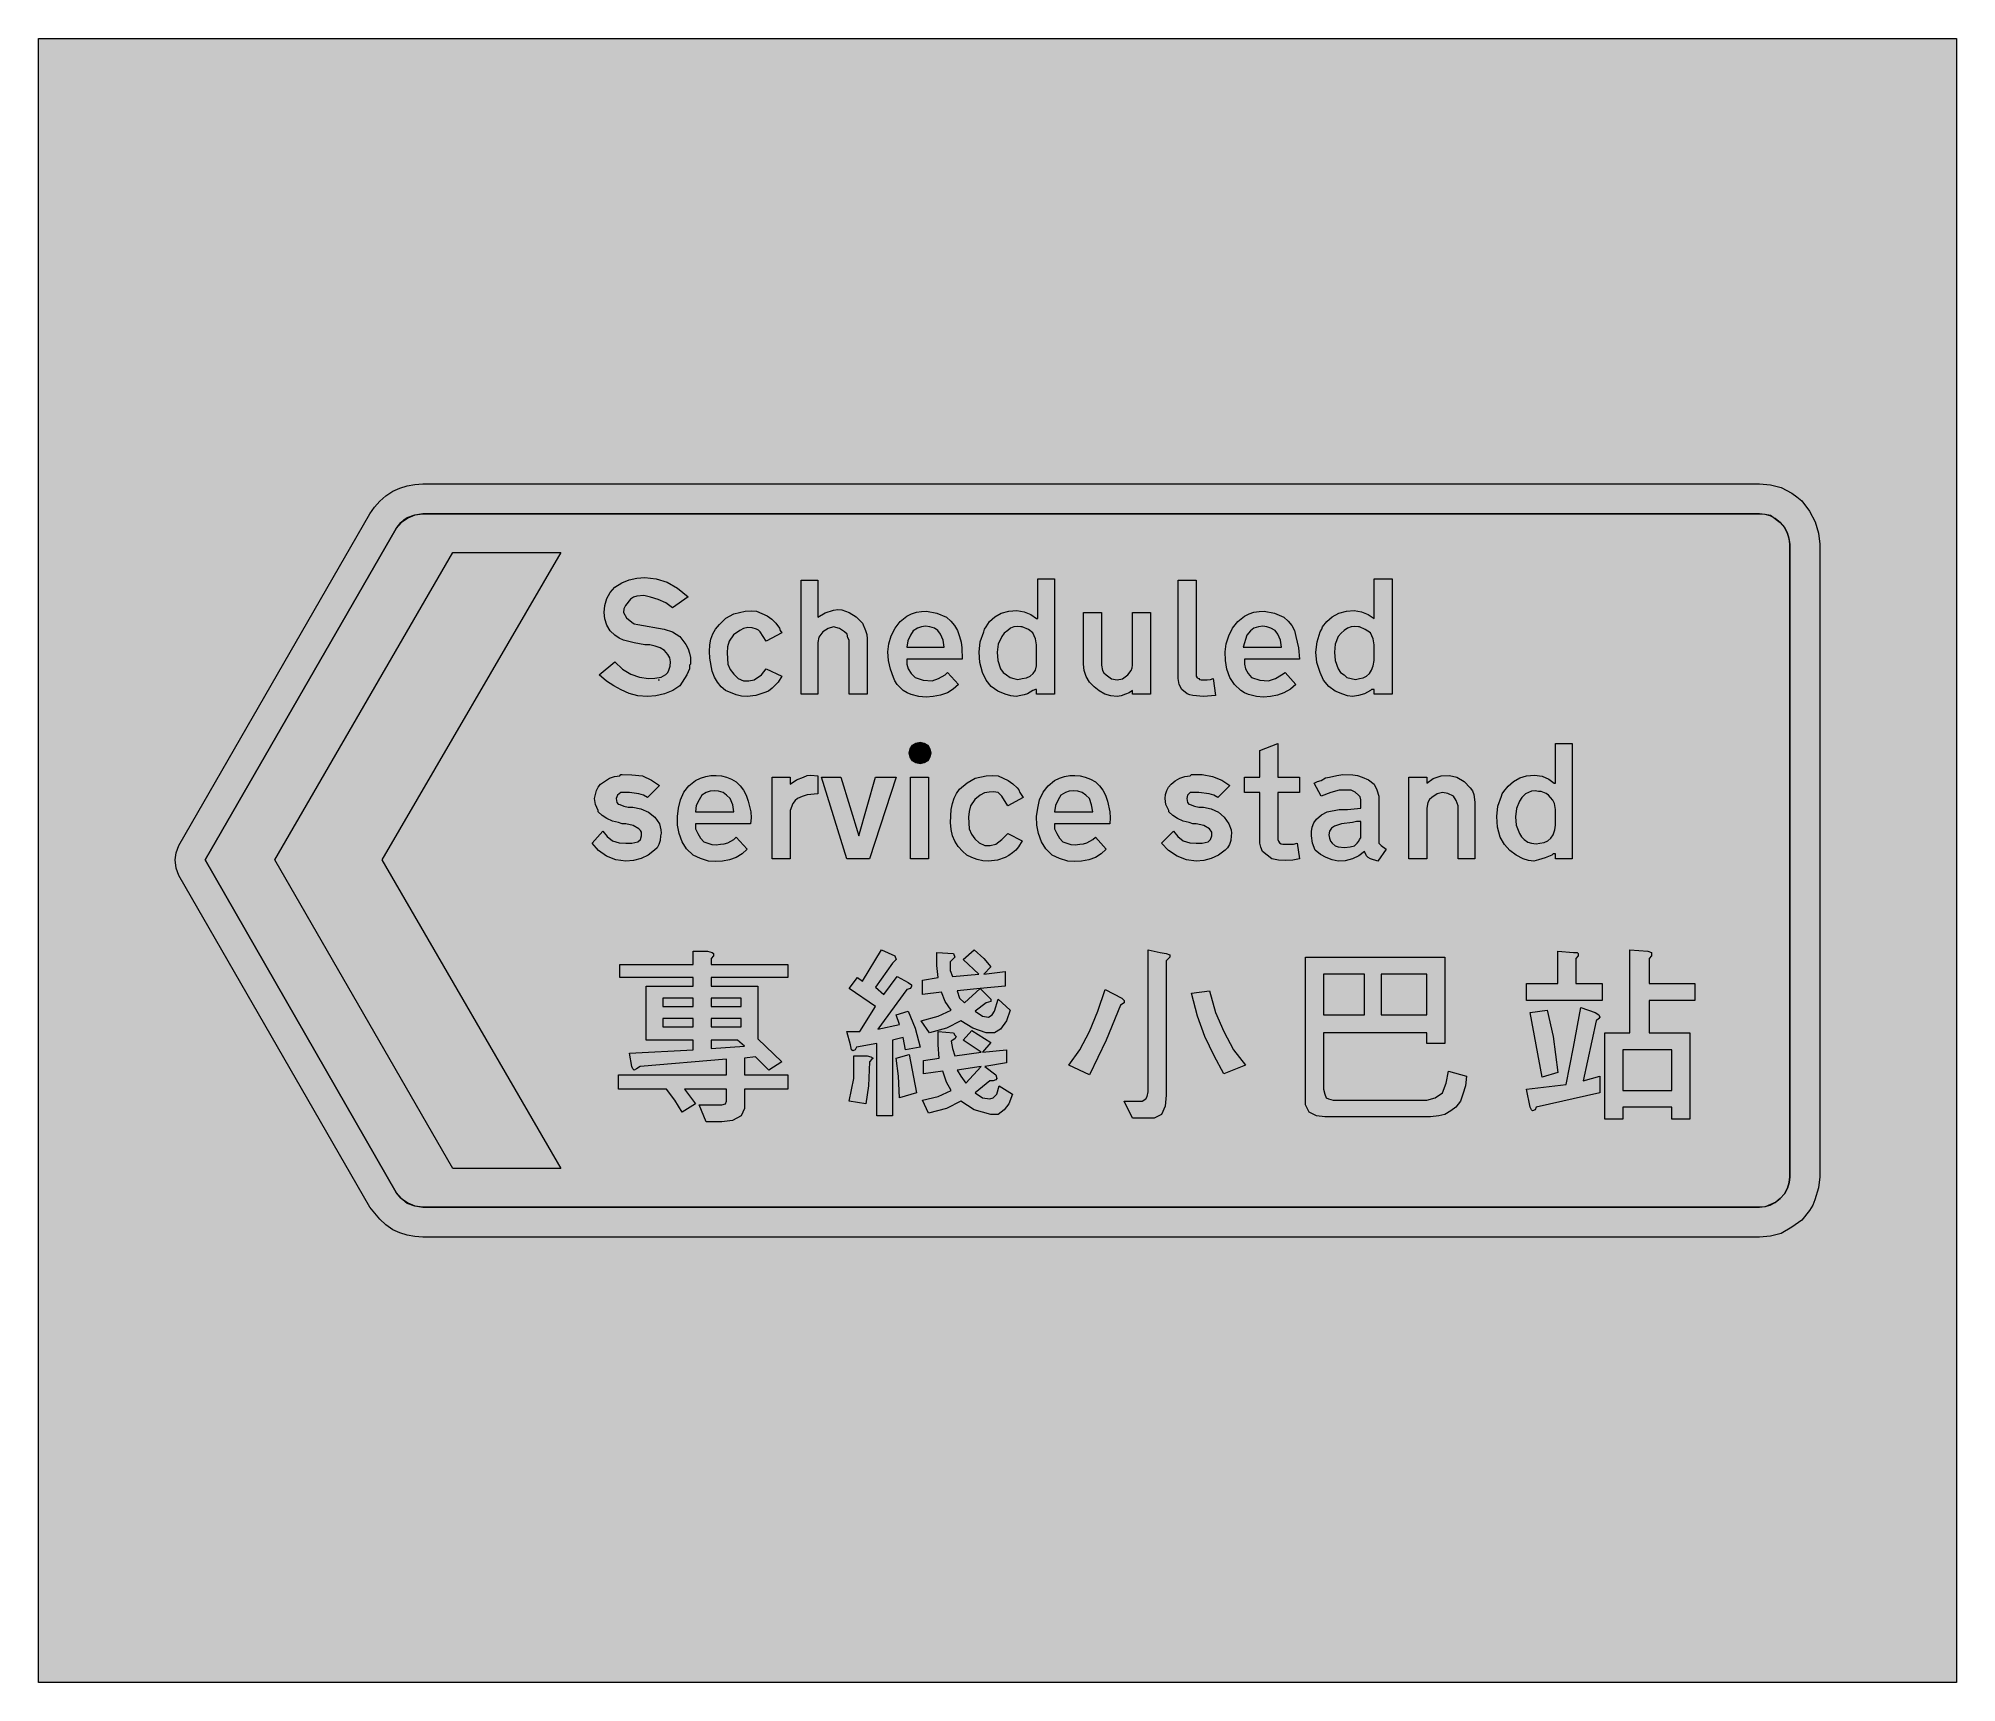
# Model space of a CAD drawing. Header units: metres. Extents: x 141 to 429, y 13 to 259.
import ezdxf

# ---------------------------------------------------------------- set-up
doc = ezdxf.new("R2010")
doc.units = ezdxf.units.M
for name, color, linetype, true_color in [('FILL_BLUE_0000FF', 7, 'Continuous', 0x0000ff), ('FILL_WHITE_FFFFFF', 7, 'Continuous', 0xffffff), ('FILL_YELLOW_FFFF00', 7, 'Continuous', 0xffff00), ('STROKE_WHITE_FFFFFF', 7, 'Continuous', 0xffffff)]:
    doc.layers.add(name, color=color, linetype=linetype, true_color=true_color)

msp = doc.modelspace()

# ---------------------------------------------------------------- hatches: boundary and pattern name
at = {"layer": 'FILL_BLUE_0000FF', "true_color": 0x0000ff}
h = msp.add_hatch(color=7, dxfattribs=at)
h.dxf.hatch_style = 1
h.paths.add_polyline_path([(399.06, 187.92), (399.87, 187.9), (400.68, 187.74), (402.12, 186.66), (402.79, 185.92), (403.2, 185.04), (403.45, 184.23), (403.56, 183.42), (403.56, 88.56), (403.49, 87.72), (403.24, 86.87), (402.8, 86.05), (402.12, 85.32), (401.47, 84.8), (400.68, 84.42), (399.87, 84.11), (399.06, 84.06), (198.72, 84.06), (197.55, 84.2), (196.38, 84.6), (195.43, 85.41), (194.76, 86.22), (166.14, 136.08), (194.76, 185.76), (195.43, 186.64), (195.87, 187.05), (196.38, 187.38), (197.55, 187.79), (198.72, 187.92), (399.06, 187.92)])
at = {"layer": 'FILL_WHITE_FFFFFF', "true_color": 0xffffff}
h = msp.add_hatch(color=7, dxfattribs=at)
h.dxf.hatch_style = 1
h.paths.add_polyline_path([(402.3, 191.88), (403.9, 191.03), (404.65, 190.51), (405.36, 189.9), (406.54, 188.36), (407.39, 186.73), (407.89, 185.07), (408.06, 183.42), (408.06, 88.56), (407.9, 86.92), (407.34, 85.14), (407.01, 84.33), (406.55, 83.54), (405.36, 82.08), (403.9, 81.02), (402.3, 80.1), (400.68, 79.7), (399.06, 79.56), (198.72, 79.56), (197.54, 79.63), (196.4, 79.83), (195.3, 80.17), (194.22, 80.64), (193.2, 81.38), (192.31, 82.22), (190.8, 84.06), (162.18, 133.74), (161.77, 134.84), (161.64, 136.08), (161.77, 137.16), (162.18, 138.24), (190.8, 187.92), (191.51, 188.94), (192.31, 189.83), (193.2, 190.63), (194.22, 191.34), (195.3, 191.81), (196.4, 192.15), (197.54, 192.35), (198.72, 192.42), (399.06, 192.42), (400.68, 192.29), (402.3, 191.88)])
h.paths.add_polyline_path([(196.47, 187.31), (195.53, 186.63), (194.76, 185.76), (166.14, 136.08), (194.76, 86.22), (195.53, 85.35), (196.47, 84.67), (197.54, 84.22), (198.72, 84.06), (399.06, 84.06), (399.87, 84.13), (400.66, 84.35), (401.41, 84.74), (402.12, 85.32), (402.8, 86.05), (403.24, 86.87), (403.49, 87.72), (403.56, 88.56), (403.56, 183.42), (403.49, 184.26), (403.24, 185.11), (402.8, 185.93), (402.12, 186.66), (401.41, 187.24), (400.66, 187.63), (399.87, 187.85), (399.06, 187.92), (198.72, 187.92), (197.54, 187.76), (196.47, 187.31)], flags=16)
h = msp.add_hatch(color=7, dxfattribs=at)
h.dxf.hatch_style = 1
h.paths.add_polyline_path([(219.42, 89.82), (203.22, 89.82), (176.58, 136.08), (203.22, 182.16), (219.42, 182.16), (192.6, 136.08), (219.42, 89.82)])
h = msp.add_hatch(color=7, dxfattribs=at)
h.dxf.hatch_style = 1
h.paths.add_polyline_path([(235.13, 174.59), (234, 175.12), (232.87, 175.47), (231.84, 175.68), (230.78, 175.61), (230.3, 175.45), (229.86, 175.14), (229.12, 174.22), (228.87, 173.7), (228.78, 173.16), (229.27, 172.37), (230.04, 171.72), (230.42, 171.47), (230.94, 171.36), (234.9, 170.64), (236.16, 170.28), (237.24, 169.56), (238.16, 168.37), (238.48, 167.71), (238.68, 167.04), (238.84, 166.41), (238.86, 165.78), (238.86, 165.42), (238.68, 165.24), (238.68, 164.7), (238.32, 163.8), (237.24, 162.18), (236.18, 161.47), (234.94, 160.97), (233.65, 160.66), (232.38, 160.56), (230.96, 160.69), (229.66, 161.03), (228.46, 161.55), (227.34, 162.18), (226.26, 162.86), (225.18, 163.8), (227.52, 165.78), (228.66, 164.65), (229.9, 163.91), (231.22, 163.48), (232.56, 163.26), (233.52, 163.31), (234.43, 163.49), (235.17, 163.87), (235.44, 164.16), (235.62, 164.52), (235.82, 165.11), (235.87, 165.76), (235.75, 166.37), (235.44, 166.86), (234.94, 167.44), (234.29, 167.85), (233.54, 168.13), (232.74, 168.3), (232.02, 168.3), (230.4, 168.59), (228.78, 169.02), (228.15, 169.31), (227.52, 169.74), (226.81, 170.4), (226.3, 171.25), (226, 172.2), (225.9, 173.16), (226, 174.23), (226.3, 175.25), (226.81, 176.17), (227.52, 176.94), (228.53, 177.62), (229.63, 178.07), (230.81, 178.31), (232.02, 178.38), (233.72, 178.21), (235.33, 177.68), (236.91, 176.79), (238.5, 175.5), (236.16, 173.88), (235.13, 174.59)])
h = msp.add_hatch(color=7, dxfattribs=at)
h.dxf.hatch_style = 1
h.paths.add_polyline_path([(262.6, 169.02), (262.44, 169.38), (262.3, 169.9), (261.9, 170.28), (261.16, 170.78), (260.28, 171), (259.47, 170.78), (258.66, 170.28), (258.1, 169.47), (257.94, 168.66), (257.94, 160.92), (255.42, 160.92), (255.42, 178.02), (257.94, 178.02), (257.94, 172.44), (259.04, 173.12), (260.28, 173.52), (260.92, 173.59), (261.52, 173.54), (262.62, 173.16), (263.68, 172.49), (264.6, 171.54), (265.09, 170.44), (265.26, 169.84), (265.32, 169.2), (265.32, 160.92), (262.62, 160.92), (262.62, 168.66), (262.6, 169.02)])
h = msp.add_hatch(color=7, dxfattribs=at)
h.dxf.hatch_style = 1
h.paths.add_polyline_path([(288.36, 160.74), (287.64, 160.56), (286.83, 160.67), (286.02, 160.92), (284.88, 161.35), (283.9, 162.07), (283.13, 163.02), (282.6, 164.16), (282.2, 165.67), (282.08, 167.22), (282.27, 168.77), (282.78, 170.28), (282.89, 170.64), (283.14, 171), (283.67, 171.8), (284.44, 172.51), (285.42, 173.05), (286.56, 173.34), (287.74, 173.45), (288.83, 173.27), (289.83, 172.86), (290.7, 172.26), (290.88, 172.26), (290.88, 172.37), (290.88, 172.44), (290.88, 178.2), (293.4, 178.2), (293.4, 160.92), (290.7, 160.92), (290.7, 161.46), (290.7, 161.57), (290.7, 161.64), (290.52, 161.64), (290.16, 161.46), (289.33, 160.97), (288.87, 160.8), (288.36, 160.74)])
h.paths.add_polyline_path([(289.73, 163.62), (290.19, 164.02), (290.52, 164.52), (290.68, 165.17), (290.7, 165.96), (290.7, 168.3), (290.56, 169.2), (290.16, 170.1), (289.48, 170.62), (288.54, 171), (288.36, 171), (287.82, 171.07), (287.3, 171), (286.82, 170.8), (286.38, 170.46), (285.86, 170.08), (285.48, 169.56), (284.97, 168.42), (284.78, 167.2), (284.9, 165.94), (285.3, 164.7), (285.68, 164.18), (286.2, 163.8), (286.74, 163.4), (287.28, 163.26), (287.91, 163.13), (288.54, 163.26), (289.18, 163.36), (289.73, 163.62)], flags=16)
h = msp.add_hatch(color=7, dxfattribs=at)
h.dxf.hatch_style = 1
h.paths.add_polyline_path([(311.94, 178.02), (314.64, 178.02), (314.64, 163.62), (314.75, 163.37), (315, 163.26), (315.11, 163.1), (315.36, 163.08), (316.26, 163.08), (316.78, 163.1), (317.16, 163.26), (317.52, 160.74), (315.72, 160.56), (314.1, 160.74), (313.69, 160.8), (313.29, 160.99), (312.48, 161.64), (312.07, 162.38), (311.94, 163.26), (311.94, 178.02)])
h = msp.add_hatch(color=7, dxfattribs=at)
h.dxf.hatch_style = 1
h.paths.add_polyline_path([(338.04, 160.56), (337.32, 160.67), (336.6, 160.92), (335.46, 161.35), (334.48, 162.07), (333.71, 163.02), (333.18, 164.16), (332.7, 165.67), (332.57, 167.22), (332.75, 168.77), (333.18, 170.28), (333.43, 170.64), (333.54, 171), (334.18, 171.8), (335, 172.51), (336, 173.05), (337.14, 173.34), (338.32, 173.45), (339.41, 173.27), (340.41, 172.86), (341.28, 172.26), (341.28, 172.37), (341.28, 172.44), (341.28, 178.2), (343.98, 178.2), (343.98, 160.92), (341.28, 160.92), (341.28, 161.46), (341.28, 161.57), (341.28, 161.64), (341.17, 161.64), (341.1, 161.64), (340.99, 161.64), (340.92, 161.64), (340.74, 161.46), (339.84, 160.97), (338.94, 160.74), (338.04, 160.56)])
h.paths.add_polyline_path([(340.15, 163.62), (340.59, 164.02), (340.92, 164.52), (341.17, 165.17), (341.28, 165.96), (341.28, 168.3), (341.14, 169.2), (340.74, 170.1), (339.93, 170.62), (339.12, 171), (338.94, 171), (338.4, 171.07), (337.86, 171), (337.32, 170.8), (336.78, 170.46), (336.33, 170.08), (335.88, 169.56), (335.47, 168.42), (335.34, 167.2), (335.47, 165.94), (335.88, 164.7), (336.26, 164.18), (336.78, 163.8), (337.18, 163.4), (337.86, 163.26), (338.49, 163.13), (339.12, 163.26), (339.65, 163.36), (340.15, 163.62)], flags=16)
h = msp.add_hatch(color=7, dxfattribs=at)
h.dxf.hatch_style = 1
h.paths.add_polyline_path([(247.59, 162.92), (248.4, 163.08), (249.48, 163.8), (250.2, 164.7), (252.54, 163.62), (252, 162.72), (251.1, 161.82), (250.54, 161.39), (249.84, 161.1), (248.65, 160.7), (247.32, 160.56), (246.51, 160.62), (245.7, 160.81), (244.08, 161.46), (243.44, 162.04), (242.89, 162.7), (242.43, 163.46), (242.1, 164.34), (241.72, 166.32), (241.67, 167.33), (241.74, 168.3), (241.91, 169.18), (242.19, 169.97), (242.6, 170.68), (243.18, 171.36), (244.12, 172.31), (245.34, 172.98), (247.05, 173.36), (247.92, 173.41), (248.76, 173.34), (250.33, 172.64), (251.04, 172.15), (251.64, 171.54), (252.18, 170.82), (252.29, 170.46), (252.54, 170.1), (250.2, 168.84), (249.3, 170.28), (249.03, 170.53), (248.76, 170.64), (248.09, 170.84), (247.43, 170.89), (246.81, 170.77), (246.24, 170.46), (245.29, 169.79), (244.62, 168.84), (244.41, 168), (244.33, 167.13), (244.44, 165.42), (244.81, 164.62), (245.34, 163.89), (246.01, 163.29), (246.78, 162.9), (247.59, 162.92)])
h = msp.add_hatch(color=7, dxfattribs=at)
h.dxf.hatch_style = 1
h.paths.add_polyline_path([(271.29, 161.12), (270.72, 161.46), (269.8, 162.38), (269.48, 162.9), (269.28, 163.44), (268.81, 164.68), (268.51, 165.96), (268.42, 167.24), (268.56, 168.48), (268.93, 169.68), (269.5, 170.82), (270.28, 171.82), (271.26, 172.62), (271.96, 172.97), (272.69, 173.2), (273.46, 173.32), (274.23, 173.34), (275.77, 173.08), (277.2, 172.44), (277.84, 171.86), (278.39, 171.2), (278.85, 170.44), (279.18, 169.56), (279.39, 168.72), (279.49, 167.85), (279.54, 166.14), (271.26, 166.14), (271.26, 165.78), (271.26, 165.42), (271.44, 164.7), (271.91, 164), (272.52, 163.44), (273.71, 163.04), (275.04, 162.9), (276.03, 163.28), (277.02, 163.8), (277.38, 164.16), (279, 162.36), (278.19, 161.66), (277.38, 161.1), (276.3, 160.76), (275.22, 160.56), (274.14, 160.49), (273.06, 160.56), (271.89, 160.88), (271.29, 161.12)])
h.paths.add_polyline_path([(276.7, 169), (276.3, 169.92), (275.92, 170.44), (275.4, 170.82), (274.73, 171.02), (274.07, 171.09), (273.45, 171.02), (272.88, 170.82), (272.2, 170.42), (271.8, 169.74), (271.39, 168.91), (271.26, 167.94), (276.84, 167.94), (276.7, 169)], flags=16)
h = msp.add_hatch(color=7, dxfattribs=at)
h.dxf.hatch_style = 1
h.paths.add_polyline_path([(301.82, 160.66), (300.91, 160.94), (300.08, 161.4), (299.34, 162), (298.63, 162.74), (298.12, 163.58), (297.82, 164.48), (297.72, 165.42), (297.72, 173.16), (300.42, 173.16), (300.42, 165.24), (300.58, 164.45), (300.8, 164.1), (301.14, 163.8), (301.95, 163.24), (302.76, 163.08), (303.57, 163.24), (304.38, 163.8), (304.87, 164.45), (305.04, 164.84), (305.1, 165.24), (305.1, 173.16), (307.8, 173.16), (307.8, 160.92), (305.1, 160.92), (305.1, 161.46), (304.56, 161.12), (304.02, 160.92), (303.39, 160.67), (302.76, 160.56), (301.82, 160.66)])
h = msp.add_hatch(color=7, dxfattribs=at)
h.dxf.hatch_style = 1
h.paths.add_polyline_path([(321.87, 161.12), (321.3, 161.46), (320.35, 162.38), (319.68, 163.44), (319.24, 164.68), (319, 165.96), (318.97, 167.24), (319.14, 168.48), (319.51, 169.68), (320.08, 170.82), (320.86, 171.82), (321.84, 172.62), (322.54, 172.97), (323.27, 173.2), (324.04, 173.32), (324.81, 173.34), (326.35, 173.08), (327.78, 172.44), (328.42, 171.86), (328.95, 171.2), (329.35, 170.44), (329.58, 169.56), (329.98, 167.85), (330.12, 166.14), (321.84, 166.14), (321.84, 165.78), (321.84, 165.42), (322.02, 164.7), (322.4, 164), (322.92, 163.44), (324.18, 163.04), (325.44, 162.9), (326.5, 163.28), (327.42, 163.8), (327.96, 164.16), (329.58, 162.36), (328.75, 161.66), (327.78, 161.1), (326.8, 160.76), (325.78, 160.56), (324.72, 160.49), (323.64, 160.56), (322.47, 160.88), (321.87, 161.12)])
h.paths.add_polyline_path([(327.28, 169), (326.88, 169.92), (326.47, 170.44), (325.8, 170.82), (325.23, 171.02), (324.61, 171.09), (323.95, 171.02), (323.28, 170.82), (322.74, 170.42), (322.2, 169.74), (321.66, 167.94), (327.42, 167.94), (327.28, 169)], flags=16)
h = msp.add_hatch(color=7, dxfattribs=at)
h.dxf.hatch_style = 1
h.paths.add_polyline_path([(274.73, 151.47), (274.39, 150.95), (273.87, 150.61), (273.24, 150.48), (272.61, 150.61), (272.09, 150.95), (271.75, 151.47), (271.62, 152.1), (271.75, 152.73), (272.09, 153.25), (272.61, 153.59), (273.24, 153.72), (273.87, 153.59), (274.39, 153.25), (274.73, 152.73), (274.86, 152.1), (274.73, 151.47)])
h = msp.add_hatch(color=7, dxfattribs=at)
h.dxf.hatch_style = 1
h.paths.add_polyline_path([(326.94, 138.88), (327.1, 138.65), (327.34, 138.48), (327.6, 138.42), (328.68, 138.42), (329.22, 138.44), (329.76, 138.6), (330.12, 136.26), (329.12, 136.06), (328.05, 135.99), (326.98, 136.06), (325.98, 136.26), (324.54, 137.34), (324.29, 137.97), (324.18, 138.6), (324.18, 146.16), (321.84, 146.16), (321.84, 148.5), (324.18, 148.5), (324.18, 152.46), (326.88, 153.54), (326.88, 148.5), (330.12, 148.5), (330.12, 146.16), (326.88, 146.16), (326.88, 139.14), (326.94, 138.88)])
h = msp.add_hatch(color=7, dxfattribs=at)
h.dxf.hatch_style = 1
h.paths.add_polyline_path([(365.22, 135.9), (364.41, 136.01), (363.6, 136.26), (362.56, 136.77), (361.62, 137.48), (360.82, 138.39), (360.18, 139.5), (359.78, 141.01), (359.66, 142.56), (359.85, 144.11), (360.36, 145.62), (360.47, 145.98), (360.72, 146.34), (361.36, 147.14), (362.16, 147.85), (363.1, 148.39), (364.14, 148.68), (365.34, 148.79), (366.48, 148.61), (367.48, 148.2), (368.28, 147.6), (368.46, 147.6), (368.46, 153.54), (370.98, 153.54), (370.98, 136.26), (368.46, 136.26), (368.46, 136.8), (368.46, 136.91), (368.46, 136.98), (368.28, 136.98), (368.17, 136.98), (368.1, 136.98), (367.92, 136.8), (366.93, 136.37), (365.94, 136.08), (365.22, 135.9)])
h.paths.add_polyline_path([(367.31, 138.96), (367.77, 139.36), (368.1, 139.86), (368.35, 140.58), (368.46, 141.3), (368.46, 143.64), (368.3, 144.54), (368.08, 145.01), (367.74, 145.44), (367.44, 145.78), (367.09, 146.03), (366.3, 146.34), (365.94, 146.34), (365.4, 146.41), (364.88, 146.36), (363.96, 145.98), (363.44, 145.44), (363.06, 144.9), (362.63, 143.76), (362.45, 142.54), (362.58, 141.28), (363.06, 140.04), (363.35, 139.52), (363.78, 139.14), (364.32, 138.74), (364.86, 138.6), (365.56, 138.47), (366.12, 138.6), (366.76, 138.7), (367.31, 138.96)], flags=16)
h = msp.add_hatch(color=7, dxfattribs=at)
h.dxf.hatch_style = 1
h.paths.add_polyline_path([(228.87, 144.11), (229.5, 144), (229.86, 144), (230.22, 144), (231.42, 143.73), (232.54, 143.21), (233.49, 142.46), (234.18, 141.48), (234.4, 140.58), (234.43, 140.11), (234.36, 139.68), (234.3, 139.01), (234.11, 138.4), (233.83, 137.88), (233.46, 137.52), (232.48, 136.81), (231.43, 136.31), (230.32, 136), (229.14, 135.9), (227.67, 136.09), (226.28, 136.64), (225.06, 137.49), (224.1, 138.6), (225.72, 140.4), (226.37, 139.61), (227.16, 138.96), (228.15, 138.65), (229.14, 138.6), (230.04, 138.6), (230.94, 138.78), (231.34, 139.16), (231.48, 139.68), (231.48, 140.22), (231.37, 140.49), (231.12, 140.76), (230.26, 141.26), (229.14, 141.48), (228.6, 141.5), (228.06, 141.66), (227.15, 141.89), (226.33, 142.27), (225.6, 142.75), (225, 143.28), (225, 143.46), (224.59, 144.36), (224.46, 145.26), (224.77, 146.48), (225.02, 146.98), (225.36, 147.42), (226.73, 148.32), (227.46, 148.58), (228.24, 148.68), (228.42, 148.86), (228.6, 148.86), (230.06, 148.84), (231.66, 148.68), (232.99, 148.03), (234.18, 147.24), (232.38, 145.44), (231.78, 145.78), (231.1, 146), (229.68, 146.16), (229.5, 146.16), (228.42, 146.16), (227.92, 145.78), (227.7, 145.26), (227.83, 144.68), (228, 144.45), (228.24, 144.36), (228.87, 144.11)])
h = msp.add_hatch(color=7, dxfattribs=at)
h.dxf.hatch_style = 1
h.paths.add_polyline_path([(239.22, 136.8), (238.27, 137.72), (237.6, 138.78), (237.16, 140.02), (236.92, 141.3), (236.89, 142.58), (237.06, 143.82), (237.33, 145.1), (237.85, 146.23), (238.6, 147.19), (239.58, 147.96), (240.34, 148.31), (241.12, 148.56), (241.91, 148.71), (242.71, 148.75), (243.49, 148.68), (244.26, 148.49), (245, 148.19), (245.7, 147.78), (246.31, 147.2), (246.8, 146.54), (247.19, 145.78), (247.5, 144.9), (247.88, 143.26), (247.93, 142.39), (247.86, 141.48), (239.58, 141.48), (239.58, 141.12), (239.58, 140.76), (239.94, 140.04), (240.32, 139.34), (240.84, 138.78), (242.03, 138.4), (242.69, 138.35), (243.36, 138.42), (243.9, 138.48), (244.42, 138.65), (245.34, 139.14), (245.7, 139.5), (247.32, 137.7), (246.58, 137), (245.7, 136.44), (244.7, 136.1), (243.63, 135.9), (242.56, 135.83), (241.56, 135.9), (240.32, 136.28), (239.22, 136.8)])
h.paths.add_polyline_path([(245.2, 144.34), (244.8, 145.26), (244.26, 145.78), (243.72, 146.16), (243.05, 146.36), (242.39, 146.43), (241.77, 146.36), (241.2, 146.16), (240.52, 145.76), (240.12, 145.08), (239.71, 144.25), (239.58, 143.28), (245.34, 143.28), (245.2, 144.34)], flags=16)
h = msp.add_hatch(color=7, dxfattribs=at)
h.dxf.hatch_style = 1
h.paths.add_polyline_path([(254.72, 148.1), (255.78, 148.5), (256.32, 148.71), (256.86, 148.79), (257.94, 148.68), (257.94, 145.98), (256.34, 145.82), (255.59, 145.6), (254.88, 145.26), (254.52, 144.97), (254.16, 144.54), (253.8, 143.46), (253.8, 136.26), (251.1, 136.26), (251.1, 148.5), (253.8, 148.5), (253.8, 147.42), (254.72, 148.1)])
h = msp.add_hatch(color=7, dxfattribs=at)
h.dxf.hatch_style = 1
h.paths.add_polyline_path([(269.64, 148.5), (265.68, 136.26), (262.26, 136.26), (258.48, 148.5), (261.36, 148.5), (264.06, 139.68), (266.58, 148.5), (269.64, 148.5)])
h = msp.add_hatch(color=7, dxfattribs=at)
h.dxf.hatch_style = 1
h.paths.add_polyline_path([(274.5, 148.5), (274.5, 136.26), (271.8, 136.26), (271.8, 148.5), (274.5, 148.5)])
h = msp.add_hatch(color=7, dxfattribs=at)
h.dxf.hatch_style = 1
h.paths.add_polyline_path([(283.77, 138.26), (284.58, 138.42), (285.48, 139.14), (286.38, 140.04), (288.54, 138.96), (288, 138.06), (287.62, 137.54), (287.1, 137.16), (286.56, 136.73), (286.02, 136.44), (284.83, 136.04), (283.5, 135.9), (282.66, 135.96), (281.81, 136.15), (280.99, 136.43), (280.26, 136.8), (279.59, 137.4), (278.98, 138.11), (278.46, 138.88), (278.1, 139.68), (277.89, 140.65), (277.81, 141.66), (277.92, 143.64), (278.09, 144.52), (278.35, 145.31), (278.7, 146.02), (279.18, 146.7), (280.28, 147.65), (281.52, 148.32), (283.16, 148.7), (284.03, 148.75), (284.94, 148.68), (286.45, 147.98), (287.14, 147.49), (287.82, 146.88), (288.07, 146.59), (288.18, 146.16), (288.72, 145.44), (286.38, 144.18), (285.48, 145.62), (284.94, 146.16), (284.27, 146.26), (283.59, 146.25), (282.92, 146.11), (282.24, 145.8), (281.45, 145.13), (280.8, 144.18), (280.59, 143.34), (280.51, 142.47), (280.62, 140.76), (280.96, 139.96), (281.45, 139.23), (282.11, 138.63), (282.96, 138.24), (283.77, 138.26)])
h = msp.add_hatch(color=7, dxfattribs=at)
h.dxf.hatch_style = 1
h.paths.add_polyline_path([(293.04, 136.8), (292.09, 137.72), (291.42, 138.78), (290.98, 140.02), (290.74, 141.3), (290.71, 142.58), (290.88, 143.82), (291.15, 145.1), (291.67, 146.23), (292.42, 147.19), (293.4, 147.96), (294.15, 148.31), (294.91, 148.56), (295.68, 148.71), (296.46, 148.75), (297.24, 148.68), (298.01, 148.49), (298.77, 148.19), (299.52, 147.78), (300.13, 147.2), (300.62, 146.54), (301.01, 145.78), (301.32, 144.9), (301.7, 143.26), (301.75, 142.39), (301.68, 141.48), (293.4, 141.48), (293.4, 141.12), (293.4, 140.76), (293.76, 140.04), (294.14, 139.34), (294.66, 138.78), (295.85, 138.4), (296.51, 138.35), (297.18, 138.42), (297.72, 138.48), (298.24, 138.65), (299.16, 139.14), (299.52, 139.5), (301.14, 137.7), (300.4, 137), (299.52, 136.44), (298.52, 136.1), (297.45, 135.9), (296.38, 135.83), (295.38, 135.9), (294.14, 136.28), (293.04, 136.8)])
h.paths.add_polyline_path([(298.96, 144.34), (298.62, 145.26), (298.08, 145.78), (297.54, 146.16), (296.87, 146.36), (296.21, 146.43), (295.59, 146.36), (295.02, 146.16), (294.34, 145.76), (293.94, 145.08), (293.53, 144.25), (293.4, 143.28), (299.16, 143.28), (298.96, 144.34)], flags=16)
h = msp.add_hatch(color=7, dxfattribs=at)
h.dxf.hatch_style = 1
h.paths.add_polyline_path([(314.37, 144.11), (315, 144), (315.36, 144), (315.72, 144), (316.89, 143.73), (317.95, 143.21), (318.83, 142.46), (319.5, 141.48), (319.88, 140.58), (319.93, 140.11), (319.86, 139.68), (319.8, 139.01), (319.61, 138.4), (319.33, 137.88), (318.96, 137.52), (317.96, 136.81), (316.87, 136.31), (315.75, 136), (314.64, 135.9), (313.17, 136.09), (311.76, 136.64), (310.49, 137.49), (309.42, 138.6), (311.22, 140.4), (311.87, 139.61), (312.66, 138.96), (313.65, 138.65), (314.64, 138.6), (315.54, 138.6), (316.44, 138.78), (316.78, 139.16), (316.98, 139.68), (316.98, 140.22), (316.62, 140.76), (315.76, 141.26), (314.64, 141.48), (314.1, 141.5), (313.56, 141.66), (312.65, 141.89), (311.83, 142.27), (311.1, 142.75), (310.5, 143.28), (310.5, 143.46), (310.09, 144.36), (309.96, 145.26), (310.02, 145.9), (310.21, 146.48), (310.49, 146.98), (310.86, 147.42), (311.46, 147.92), (312.16, 148.32), (312.94, 148.58), (313.74, 148.68), (313.92, 148.86), (315.53, 148.86), (317.07, 148.59), (318.48, 148.05), (319.68, 147.24), (317.88, 145.44), (317.28, 145.78), (316.57, 146), (315, 146.16), (313.92, 146.16), (313.74, 146.16), (313.33, 145.78), (313.2, 145.26), (313.33, 144.68), (313.5, 144.45), (313.74, 144.36), (314.37, 144.11)])
h = msp.add_hatch(color=7, dxfattribs=at)
h.dxf.hatch_style = 1
h.paths.add_polyline_path([(340.74, 136.26), (340.4, 136.43), (340.15, 136.67), (339.84, 137.34), (339.01, 136.67), (338.04, 136.26), (336.96, 135.95), (335.88, 135.9), (334.98, 136.1), (334.08, 136.44), (333.27, 136.91), (332.46, 137.52), (332.05, 138.6), (331.92, 139.68), (331.88, 140.35), (332.01, 141.01), (332.27, 141.63), (332.64, 142.2), (333.38, 142.81), (334.26, 143.28), (336.06, 143.64), (337.32, 143.64), (339.3, 143.82), (339.3, 144.54), (339.3, 145.08), (339.19, 145.51), (338.94, 145.8), (338.47, 146.23), (337.86, 146.52), (336.06, 146.52), (334.8, 146.16), (333.36, 145.62), (332.28, 147.6), (332.82, 147.85), (333.36, 147.96), (333.99, 148.37), (334.62, 148.5), (335.68, 148.75), (336.6, 148.86), (338.11, 148.82), (338.8, 148.71), (339.48, 148.5), (340.45, 148.1), (341.28, 147.42), (341.71, 146.59), (342, 145.62), (342, 144.36), (342, 143.1), (342, 139.14), (342, 138.6), (342.36, 138.24), (343.08, 137.7), (341.82, 135.9), (340.74, 136.26)])
h.paths.add_polyline_path([(337.68, 138.06), (338.35, 138.2), (338.76, 138.6), (339.01, 138.87), (339.12, 139.14), (339.28, 139.41), (339.3, 139.68), (339.3, 141.84), (338.67, 141.82), (338.04, 141.66), (336.42, 141.48), (335.34, 141.12), (334.91, 140.83), (334.62, 140.4), (334.48, 139.86), (334.62, 139.32), (334.73, 138.89), (334.98, 138.6), (335.43, 138.2), (335.88, 138.06), (336.85, 137.93), (337.68, 138.06)], flags=16)
h = msp.add_hatch(color=7, dxfattribs=at)
h.dxf.hatch_style = 1
h.paths.add_polyline_path([(350.73, 146), (349.92, 145.44), (349.58, 145.11), (349.36, 144.7), (349.2, 143.82), (349.2, 136.26), (346.5, 136.26), (346.5, 148.5), (349.2, 148.5), (349.2, 147.6), (350.15, 148.28), (351.36, 148.68), (352.6, 148.73), (353.7, 148.5), (354.76, 147.83), (355.68, 146.88), (356.02, 146.42), (356.24, 145.87), (356.4, 144.72), (356.4, 136.26), (353.88, 136.26), (353.88, 144.18), (353.59, 144.97), (353.16, 145.62), (352.35, 146.03), (351.54, 146.16), (350.73, 146)])
h = msp.add_hatch(color=7, dxfattribs=at)
h.dxf.hatch_style = 1
h.paths.add_polyline_path([(242.28, 122.04), (242.28, 121.68), (241.92, 121.32), (241.92, 120.42), (253.44, 120.42), (253.44, 118.44), (241.92, 118.44), (241.92, 117.18), (248.94, 117.18), (248.94, 109.26), (252.54, 105.84), (250.56, 104.58), (248.58, 106.56), (246.96, 106.38), (246.96, 103.86), (253.44, 103.86), (253.44, 101.7), (246.96, 101.7), (246.96, 98.82), (246.42, 97.74), (245.16, 97.02), (243.54, 96.84), (241.2, 96.84), (240.12, 99.36), (243.54, 99.36), (244.08, 99.54), (244.26, 99.9), (244.26, 101.7), (237.96, 101.7), (239.58, 99.54), (237.6, 98.28), (236.52, 100.08), (235.26, 101.7), (228.06, 101.7), (228.06, 103.86), (244.26, 103.86), (244.26, 106.2), (231.3, 105.12), (230.76, 104.76), (230.4, 104.58), (230.22, 104.76), (230.04, 105.12), (229.68, 107.1), (239.22, 107.64), (239.22, 109.08), (232.2, 109.08), (232.2, 117.18), (239.22, 117.18), (239.22, 118.44), (228.24, 118.44), (228.24, 120.42), (239.22, 120.42), (239.22, 122.4), (241.38, 122.4), (242.1, 122.22), (242.28, 122.04)])
h.paths.add_polyline_path([(245.88, 109.08), (241.92, 109.08), (241.92, 107.82), (246.96, 108.18), (245.88, 109.08)], flags=16)
h.paths.add_polyline_path([(246.42, 114.12), (246.42, 115.38), (241.92, 115.38), (241.92, 114.12), (246.42, 114.12)], flags=16)
h.paths.add_polyline_path([(241.92, 111.06), (246.42, 111.06), (246.42, 112.32), (241.92, 112.32), (241.92, 111.06)], flags=16)
h.paths.add_polyline_path([(234.72, 115.38), (234.72, 114.12), (239.22, 114.12), (239.22, 115.38), (234.72, 115.38)], flags=16)
h.paths.add_polyline_path([(239.22, 112.32), (234.72, 112.32), (234.72, 111.06), (239.22, 111.06), (239.22, 112.32)], flags=16)
h = msp.add_hatch(color=7, dxfattribs=at)
h.dxf.hatch_style = 1
h.paths.add_polyline_path([(269.46, 121.68), (269.64, 121.14), (269.1, 120.6), (266.58, 117), (267.84, 115.92), (269.82, 118.62), (271.44, 117.72), (271.98, 117.36), (271.98, 117.18), (271.8, 116.82), (271.26, 116.64), (266.94, 110.7), (270.18, 111.42), (269.64, 112.86), (271.44, 113.4), (272.52, 110.88), (273.24, 108), (271.08, 107.64), (270.72, 109.44), (269.1, 109.08), (269.1, 97.74), (266.76, 97.74), (266.76, 108.54), (263.7, 108), (263.52, 107.64), (263.16, 107.46), (262.98, 107.64), (262.8, 108.36), (262.26, 110.34), (264.24, 110.34), (266.58, 114.12), (262.62, 116.82), (263.88, 118.44), (264.6, 117.9), (267.48, 122.58), (269.46, 121.68)])
h = msp.add_hatch(color=7, dxfattribs=at)
h.dxf.hatch_style = 1
h.paths.add_polyline_path([(283.86, 114.84), (283.14, 114.66), (281.52, 113.4), (282.6, 112.68), (283.5, 112.5), (284.04, 112.86), (284.4, 113.4), (284.94, 115.2), (286.74, 113.58), (286.2, 111.96), (285.3, 110.7), (284.4, 110.16), (283.14, 110.16), (281.16, 110.88), (279.36, 111.96), (277.2, 110.88), (274.68, 110.16), (273.42, 111.96), (275.94, 112.68), (277.92, 113.58), (277.02, 114.84), (276.48, 116.28), (273.6, 115.92), (273.6, 118.08), (275.94, 118.44), (275.76, 120.24), (275.76, 122.22), (278.28, 122.04), (278.46, 121.5), (277.74, 120.78), (277.74, 119.52), (278.1, 118.62), (282.06, 118.98), (279.72, 121.14), (281.34, 122.58), (282.78, 121.32), (283.86, 120.06), (282.78, 118.98), (286.02, 119.34), (286.02, 117.18), (282.24, 116.82), (283.86, 115.2), (283.86, 114.84)])
h.paths.add_polyline_path([(278.82, 116.46), (279.18, 115.38), (279.9, 114.66), (282.24, 116.82), (278.82, 116.46)], flags=16)
h = msp.add_hatch(color=7, dxfattribs=at)
h.dxf.hatch_style = 1
h.paths.add_polyline_path([(310.14, 122.04), (310.68, 121.86), (310.68, 121.5), (310.14, 120.96), (310.14, 100.8), (309.96, 99.18), (309.42, 97.92), (308.34, 97.38), (305.1, 97.38), (303.84, 99.9), (306.54, 99.9), (307.08, 100.26), (307.26, 100.62), (307.44, 101.34), (307.44, 122.58), (309.24, 122.22), (310.14, 122.04)])
h = msp.add_hatch(color=7, dxfattribs=at)
h.dxf.hatch_style = 1
h.paths.add_polyline_path([(349.2, 108.54), (349.2, 110.16), (333.72, 110.16), (333.72, 101.7), (333.9, 100.98), (334.08, 100.44), (334.44, 100.26), (335.16, 100.08), (349.2, 100.08), (350.46, 100.44), (351.54, 101.16), (352.08, 102.6), (352.44, 104.4), (355.14, 103.68), (354.96, 102.24), (354.6, 100.98), (354.24, 99.9), (353.52, 99), (352.8, 98.46), (351.9, 97.92), (351, 97.74), (349.74, 97.56), (333.9, 97.56), (332.64, 97.74), (331.56, 98.28), (331.02, 99.36), (331.02, 121.5), (351.9, 121.5), (351.9, 108.54), (349.2, 108.54)])
h.paths.add_polyline_path([(333.72, 118.98), (333.72, 112.86), (339.84, 112.86), (339.84, 118.98), (333.72, 118.98)], flags=16)
h.paths.add_polyline_path([(349.2, 118.98), (342.36, 118.98), (342.36, 112.86), (349.2, 112.86), (349.2, 118.98)], flags=16)
h = msp.add_hatch(color=7, dxfattribs=at)
h.dxf.hatch_style = 1
h.paths.add_polyline_path([(368.82, 117.54), (368.82, 122.4), (371.16, 122.22), (371.7, 122.22), (371.88, 122.04), (371.88, 121.68), (371.52, 121.32), (371.52, 117.54), (375.48, 117.54), (375.48, 115.02), (364.14, 115.02), (364.14, 117.54), (368.82, 117.54)])
h = msp.add_hatch(color=7, dxfattribs=at)
h.dxf.hatch_style = 1
h.paths.add_polyline_path([(379.62, 122.58), (382.32, 122.4), (382.86, 122.22), (382.86, 121.68), (382.5, 121.32), (382.5, 117.54), (389.34, 117.54), (389.34, 115.02), (382.5, 115.02), (382.5, 110.16), (388.62, 110.16), (388.62, 97.2), (385.92, 97.2), (385.92, 99), (378.54, 99), (378.54, 97.2), (375.84, 97.2), (375.84, 110.16), (379.62, 110.16), (379.62, 122.58)])
h.paths.add_polyline_path([(385.92, 107.64), (378.54, 107.64), (378.54, 101.52), (385.92, 101.52), (385.92, 107.64)], flags=16)
h = msp.add_hatch(color=7, dxfattribs=at)
h.dxf.hatch_style = 1
h.paths.add_polyline_path([(297.18, 107.64), (298.62, 110.34), (299.88, 113.4), (300.96, 116.64), (303.48, 115.38), (303.84, 115.02), (303.84, 114.66), (303.3, 114.3), (301.14, 109.08), (298.62, 103.86), (295.56, 105.3), (297.18, 107.64)])
h = msp.add_hatch(color=7, dxfattribs=at)
h.dxf.hatch_style = 1
h.paths.add_polyline_path([(317.34, 106.74), (315.9, 109.62), (314.82, 112.68), (313.92, 116.1), (316.62, 116.46), (317.52, 113.22), (318.78, 110.34), (320.22, 107.64), (322.02, 105.3), (318.78, 104.04), (317.34, 106.74)])
h = msp.add_hatch(color=7, dxfattribs=at)
h.dxf.hatch_style = 1
h.paths.add_polyline_path([(370.08, 102.42), (371.16, 108), (372.24, 113.94), (374.4, 113.22), (374.94, 112.86), (375.12, 112.5), (374.94, 112.32), (374.58, 111.96), (372.6, 102.96), (375.12, 103.68), (375.12, 101.16), (365.58, 99), (365.4, 98.64), (365.04, 98.46), (364.86, 98.64), (364.68, 99), (364.14, 101.7), (370.08, 102.42)])
h = msp.add_hatch(color=7, dxfattribs=at)
h.dxf.hatch_style = 1
h.paths.add_polyline_path([(364.68, 113.22), (367.2, 113.58), (368.1, 109.62), (368.82, 104.22), (366.48, 103.5), (364.68, 113.22)])
h = msp.add_hatch(color=7, dxfattribs=at)
h.dxf.hatch_style = 1
h.paths.add_polyline_path([(282.6, 107.28), (286.2, 107.64), (286.2, 105.66), (282.96, 105.12), (284.58, 103.86), (284.76, 103.32), (284.58, 103.14), (284.22, 102.96), (283.68, 102.96), (281.52, 101.16), (282.6, 100.44), (283.68, 100.26), (284.22, 100.44), (284.76, 100.98), (285.12, 102.24), (287.1, 100.98), (286.56, 99.54), (285.84, 98.64), (284.94, 97.92), (283.86, 97.92), (281.34, 98.64), (279.36, 99.9), (277.2, 98.82), (274.5, 98.1), (273.6, 100.08), (275.94, 100.62), (277.92, 101.52), (277.2, 102.78), (276.66, 104.4), (273.78, 104.04), (273.78, 106.02), (276.12, 106.38), (275.94, 108.36), (275.94, 110.34), (278.28, 110.16), (278.46, 109.8), (278.64, 109.62), (278.46, 109.26), (277.92, 108.9), (278.1, 107.82), (278.46, 106.74), (282.42, 107.28), (279.72, 109.08), (280.98, 110.52), (283.86, 108.72), (282.6, 107.28)])
h.paths.add_polyline_path([(280.08, 102.6), (282.42, 105.12), (278.82, 104.58), (279.36, 103.68), (280.08, 102.6)], flags=16)
h = msp.add_hatch(color=7, dxfattribs=at)
h.dxf.hatch_style = 1
h.paths.add_polyline_path([(265.86, 106.56), (266.22, 106.38), (266.04, 106.2), (265.68, 105.84), (265.5, 102.24), (265.14, 99.54), (262.62, 99.9), (263.34, 103.32), (263.34, 106.74), (265.32, 106.74), (265.86, 106.56)])
h = msp.add_hatch(color=7, dxfattribs=at)
h.dxf.hatch_style = 1
h.paths.add_polyline_path([(272.7, 101.16), (270.18, 100.44), (270, 103.68), (269.64, 106.38), (271.62, 106.92), (272.7, 101.16)])
at = {"layer": 'FILL_YELLOW_FFFF00', "true_color": 0xffff00}
h = msp.add_hatch(color=7, dxfattribs=at)
h.dxf.hatch_style = 1
h.paths.add_polyline_path([(428.58, 259.2), (428.58, 12.78), (141.12, 12.78), (141.12, 259.2), (428.58, 259.2)])

# ---------------------------------------------------------------- linework, layer by layer
at = {"layer": 'FILL_BLUE_0000FF', "lineweight": 0, "true_color": 0x0000ff}
msp.add_lwpolyline([(399.06, 187.92), (399.87, 187.9), (400.68, 187.74), (402.12, 186.66), (402.79, 185.92), (403.2, 185.04), (403.45, 184.23), (403.56, 183.42), (403.56, 88.56), (403.49, 87.72), (403.24, 86.87), (402.8, 86.05), (402.12, 85.32), (401.47, 84.8), (400.68, 84.42), (399.87, 84.11), (399.06, 84.06), (198.72, 84.06), (197.55, 84.2), (196.38, 84.6), (195.43, 85.41), (194.76, 86.22), (166.14, 136.08), (194.76, 185.76), (195.43, 186.64), (195.87, 187.05), (196.38, 187.38), (197.55, 187.79), (198.72, 187.92)], close=True, dxfattribs=at)
at = {"layer": 'FILL_WHITE_FFFFFF', "lineweight": 0, "true_color": 0xffffff}
for points in [[(402.3, 191.88), (403.9, 191.03), (404.65, 190.51), (405.36, 189.9), (406.54, 188.36), (407.39, 186.73), (407.89, 185.07), (408.06, 183.42), (408.06, 88.56), (407.9, 86.92), (407.34, 85.14), (407.01, 84.33), (406.55, 83.54), (405.36, 82.08), (403.9, 81.02), (402.3, 80.1), (400.68, 79.7), (399.06, 79.56), (198.72, 79.56), (197.54, 79.63), (196.4, 79.83), (195.3, 80.17), (194.22, 80.64), (193.2, 81.38), (192.31, 82.22), (190.8, 84.06), (162.18, 133.74), (161.77, 134.84), (161.64, 136.08), (161.77, 137.16), (162.18, 138.24), (190.8, 187.92), (191.51, 188.94), (192.31, 189.83), (193.2, 190.63), (194.22, 191.34), (195.3, 191.81), (196.4, 192.15), (197.54, 192.35), (198.72, 192.42), (399.06, 192.42), (400.68, 192.29)], [(196.47, 187.31), (195.53, 186.63), (194.76, 185.76), (166.14, 136.08), (194.76, 86.22), (195.53, 85.35), (196.47, 84.67), (197.54, 84.22), (198.72, 84.06), (399.06, 84.06), (399.87, 84.13), (400.66, 84.35), (401.41, 84.74), (402.12, 85.32), (402.8, 86.05), (403.24, 86.87), (403.49, 87.72), (403.56, 88.56), (403.56, 183.42), (403.49, 184.26), (403.24, 185.11), (402.8, 185.93), (402.12, 186.66), (401.41, 187.24), (400.66, 187.63), (399.87, 187.85), (399.06, 187.92), (198.72, 187.92), (197.54, 187.76)], [(219.42, 89.82), (203.22, 89.82), (176.58, 136.08), (203.22, 182.16), (219.42, 182.16), (192.6, 136.08)], [(235.13, 174.59), (234, 175.12), (232.87, 175.47), (231.84, 175.68), (230.78, 175.61), (230.3, 175.45), (229.86, 175.14), (229.12, 174.22), (228.87, 173.7), (228.78, 173.16), (229.27, 172.37), (230.04, 171.72), (230.42, 171.47), (230.94, 171.36), (234.9, 170.64), (236.16, 170.28), (237.24, 169.56), (238.16, 168.37), (238.48, 167.71), (238.68, 167.04), (238.84, 166.41), (238.86, 165.78), (238.86, 165.42), (238.68, 165.24), (238.68, 164.7), (238.32, 163.8), (237.24, 162.18), (236.18, 161.47), (234.94, 160.97), (233.65, 160.66), (232.38, 160.56), (230.96, 160.69), (229.66, 161.03), (228.46, 161.55), (227.34, 162.18), (226.26, 162.86), (225.18, 163.8), (227.52, 165.78), (228.66, 164.65), (229.9, 163.91), (231.22, 163.48), (232.56, 163.26), (233.52, 163.31), (234.43, 163.49), (235.17, 163.87), (235.44, 164.16), (235.62, 164.52), (235.82, 165.11), (235.87, 165.76), (235.75, 166.37), (235.44, 166.86), (234.94, 167.44), (234.29, 167.85), (233.54, 168.13), (232.74, 168.3), (232.02, 168.3), (230.4, 168.59), (228.78, 169.02), (228.15, 169.31), (227.52, 169.74), (226.81, 170.4), (226.3, 171.25), (226, 172.2), (225.9, 173.16), (226, 174.23), (226.3, 175.25), (226.81, 176.17), (227.52, 176.94), (228.53, 177.62), (229.63, 178.07), (230.81, 178.31), (232.02, 178.38), (233.72, 178.21), (235.33, 177.68), (236.91, 176.79), (238.5, 175.5), (236.16, 173.88)], [(262.6, 169.02), (262.44, 169.38), (262.3, 169.9), (261.9, 170.28), (261.16, 170.78), (260.28, 171), (259.47, 170.78), (258.66, 170.28), (258.1, 169.47), (257.94, 168.66), (257.94, 160.92), (255.42, 160.92), (255.42, 178.02), (257.94, 178.02), (257.94, 172.44), (259.04, 173.12), (260.28, 173.52), (260.92, 173.59), (261.52, 173.54), (262.62, 173.16), (263.68, 172.49), (264.6, 171.54), (265.09, 170.44), (265.26, 169.84), (265.32, 169.2), (265.32, 160.92), (262.62, 160.92), (262.62, 168.66)], [(288.36, 160.74), (287.64, 160.56), (286.83, 160.67), (286.02, 160.92), (284.88, 161.35), (283.9, 162.07), (283.13, 163.02), (282.6, 164.16), (282.2, 165.67), (282.08, 167.22), (282.27, 168.77), (282.78, 170.28), (282.89, 170.64), (283.14, 171), (283.67, 171.8), (284.44, 172.51), (285.42, 173.05), (286.56, 173.34), (287.74, 173.45), (288.83, 173.27), (289.83, 172.86), (290.7, 172.26), (290.88, 172.26), (290.88, 172.37), (290.88, 172.44), (290.88, 178.2), (293.4, 178.2), (293.4, 160.92), (290.7, 160.92), (290.7, 161.46), (290.7, 161.57), (290.7, 161.64), (290.52, 161.64), (290.16, 161.46), (289.33, 160.97), (288.87, 160.8)], [(311.94, 178.02), (314.64, 178.02), (314.64, 163.62), (314.75, 163.37), (315, 163.26), (315.11, 163.1), (315.36, 163.08), (316.26, 163.08), (316.78, 163.1), (317.16, 163.26), (317.52, 160.74), (315.72, 160.56), (314.1, 160.74), (313.69, 160.8), (313.29, 160.99), (312.48, 161.64), (312.07, 162.38), (311.94, 163.26)], [(338.04, 160.56), (337.32, 160.67), (336.6, 160.92), (335.46, 161.35), (334.48, 162.07), (333.71, 163.02), (333.18, 164.16), (332.7, 165.67), (332.57, 167.22), (332.75, 168.77), (333.18, 170.28), (333.43, 170.64), (333.54, 171), (334.18, 171.8), (335, 172.51), (336, 173.05), (337.14, 173.34), (338.32, 173.45), (339.41, 173.27), (340.41, 172.86), (341.28, 172.26), (341.28, 172.37), (341.28, 172.44), (341.28, 178.2), (343.98, 178.2), (343.98, 160.92), (341.28, 160.92), (341.28, 161.46), (341.28, 161.57), (341.28, 161.64), (341.17, 161.64), (341.1, 161.64), (340.99, 161.64), (340.92, 161.64), (340.74, 161.46), (339.84, 160.97), (338.94, 160.74)], [(247.59, 162.92), (248.4, 163.08), (249.48, 163.8), (250.2, 164.7), (252.54, 163.62), (252, 162.72), (251.1, 161.82), (250.54, 161.39), (249.84, 161.1), (248.65, 160.7), (247.32, 160.56), (246.51, 160.62), (245.7, 160.81), (244.08, 161.46), (243.44, 162.04), (242.89, 162.7), (242.43, 163.46), (242.1, 164.34), (241.72, 166.32), (241.67, 167.33), (241.74, 168.3), (241.91, 169.18), (242.19, 169.97), (242.6, 170.68), (243.18, 171.36), (244.12, 172.31), (245.34, 172.98), (247.05, 173.36), (247.92, 173.41), (248.76, 173.34), (250.33, 172.64), (251.04, 172.15), (251.64, 171.54), (252.18, 170.82), (252.29, 170.46), (252.54, 170.1), (250.2, 168.84), (249.3, 170.28), (249.03, 170.53), (248.76, 170.64), (248.09, 170.84), (247.43, 170.89), (246.81, 170.77), (246.24, 170.46), (245.29, 169.79), (244.62, 168.84), (244.41, 168), (244.33, 167.13), (244.44, 165.42), (244.81, 164.62), (245.34, 163.89), (246.01, 163.29), (246.78, 162.9)], [(271.29, 161.12), (270.72, 161.46), (269.8, 162.38), (269.48, 162.9), (269.28, 163.44), (268.81, 164.68), (268.51, 165.96), (268.42, 167.24), (268.56, 168.48), (268.93, 169.68), (269.5, 170.82), (270.28, 171.82), (271.26, 172.62), (271.96, 172.97), (272.69, 173.2), (273.46, 173.32), (274.23, 173.34), (275.77, 173.08), (277.2, 172.44), (277.84, 171.86), (278.39, 171.2), (278.85, 170.44), (279.18, 169.56), (279.39, 168.72), (279.49, 167.85), (279.54, 166.14), (271.26, 166.14), (271.26, 165.78), (271.26, 165.42), (271.44, 164.7), (271.91, 164), (272.52, 163.44), (273.71, 163.04), (275.04, 162.9), (276.03, 163.28), (277.02, 163.8), (277.38, 164.16), (279, 162.36), (278.19, 161.66), (277.38, 161.1), (276.3, 160.76), (275.22, 160.56), (274.14, 160.49), (273.06, 160.56), (271.89, 160.88)], [(301.82, 160.66), (300.91, 160.94), (300.08, 161.4), (299.34, 162), (298.63, 162.74), (298.12, 163.58), (297.82, 164.48), (297.72, 165.42), (297.72, 173.16), (300.42, 173.16), (300.42, 165.24), (300.58, 164.45), (300.8, 164.1), (301.14, 163.8), (301.95, 163.24), (302.76, 163.08), (303.57, 163.24), (304.38, 163.8), (304.87, 164.45), (305.04, 164.84), (305.1, 165.24), (305.1, 173.16), (307.8, 173.16), (307.8, 160.92), (305.1, 160.92), (305.1, 161.46), (304.56, 161.12), (304.02, 160.92), (303.39, 160.67), (302.76, 160.56)], [(321.87, 161.12), (321.3, 161.46), (320.35, 162.38), (319.68, 163.44), (319.24, 164.68), (319, 165.96), (318.97, 167.24), (319.14, 168.48), (319.51, 169.68), (320.08, 170.82), (320.86, 171.82), (321.84, 172.62), (322.54, 172.97), (323.27, 173.2), (324.04, 173.32), (324.81, 173.34), (326.35, 173.08), (327.78, 172.44), (328.42, 171.86), (328.95, 171.2), (329.35, 170.44), (329.58, 169.56), (329.98, 167.85), (330.12, 166.14), (321.84, 166.14), (321.84, 165.78), (321.84, 165.42), (322.02, 164.7), (322.4, 164), (322.92, 163.44), (324.18, 163.04), (325.44, 162.9), (326.5, 163.28), (327.42, 163.8), (327.96, 164.16), (329.58, 162.36), (328.75, 161.66), (327.78, 161.1), (326.8, 160.76), (325.78, 160.56), (324.72, 160.49), (323.64, 160.56), (322.47, 160.88)], [(276.7, 169), (276.3, 169.92), (275.92, 170.44), (275.4, 170.82), (274.73, 171.02), (274.07, 171.09), (273.45, 171.02), (272.88, 170.82), (272.2, 170.42), (271.8, 169.74), (271.39, 168.91), (271.26, 167.94), (276.84, 167.94)], [(289.73, 163.62), (290.19, 164.02), (290.52, 164.52), (290.68, 165.17), (290.7, 165.96), (290.7, 168.3), (290.56, 169.2), (290.16, 170.1), (289.48, 170.62), (288.54, 171), (288.36, 171), (287.82, 171.07), (287.3, 171), (286.82, 170.8), (286.38, 170.46), (285.86, 170.08), (285.48, 169.56), (284.97, 168.42), (284.78, 167.2), (284.9, 165.94), (285.3, 164.7), (285.68, 164.18), (286.2, 163.8), (286.74, 163.4), (287.28, 163.26), (287.91, 163.13), (288.54, 163.26), (289.18, 163.36)], [(327.28, 169), (326.88, 169.92), (326.47, 170.44), (325.8, 170.82), (325.23, 171.02), (324.61, 171.09), (323.95, 171.02), (323.28, 170.82), (322.74, 170.42), (322.2, 169.74), (321.66, 167.94), (327.42, 167.94)], [(340.15, 163.62), (340.59, 164.02), (340.92, 164.52), (341.17, 165.17), (341.28, 165.96), (341.28, 168.3), (341.14, 169.2), (340.74, 170.1), (339.93, 170.62), (339.12, 171), (338.94, 171), (338.4, 171.07), (337.86, 171), (337.32, 170.8), (336.78, 170.46), (336.33, 170.08), (335.88, 169.56), (335.47, 168.42), (335.34, 167.2), (335.47, 165.94), (335.88, 164.7), (336.26, 164.18), (336.78, 163.8), (337.18, 163.4), (337.86, 163.26), (338.49, 163.13), (339.12, 163.26), (339.65, 163.36)], [(274.73, 151.47), (274.39, 150.95), (273.87, 150.61), (273.24, 150.48), (272.61, 150.61), (272.09, 150.95), (271.75, 151.47), (271.62, 152.1), (271.75, 152.73), (272.09, 153.25), (272.61, 153.59), (273.24, 153.72), (273.87, 153.59), (274.39, 153.25), (274.73, 152.73), (274.86, 152.1)], [(326.94, 138.88), (327.1, 138.65), (327.34, 138.48), (327.6, 138.42), (328.68, 138.42), (329.22, 138.44), (329.76, 138.6), (330.12, 136.26), (329.12, 136.06), (328.05, 135.99), (326.98, 136.06), (325.98, 136.26), (324.54, 137.34), (324.29, 137.97), (324.18, 138.6), (324.18, 146.16), (321.84, 146.16), (321.84, 148.5), (324.18, 148.5), (324.18, 152.46), (326.88, 153.54), (326.88, 148.5), (330.12, 148.5), (330.12, 146.16), (326.88, 146.16), (326.88, 139.14)], [(365.22, 135.9), (364.41, 136.01), (363.6, 136.26), (362.56, 136.77), (361.62, 137.48), (360.82, 138.39), (360.18, 139.5), (359.78, 141.01), (359.66, 142.56), (359.85, 144.11), (360.36, 145.62), (360.47, 145.98), (360.72, 146.34), (361.36, 147.14), (362.16, 147.85), (363.1, 148.39), (364.14, 148.68), (365.34, 148.79), (366.48, 148.61), (367.48, 148.2), (368.28, 147.6), (368.46, 147.6), (368.46, 153.54), (370.98, 153.54), (370.98, 136.26), (368.46, 136.26), (368.46, 136.8), (368.46, 136.91), (368.46, 136.98), (368.28, 136.98), (368.17, 136.98), (368.1, 136.98), (367.92, 136.8), (366.93, 136.37), (365.94, 136.08)], [(228.87, 144.11), (229.5, 144), (229.86, 144), (230.22, 144), (231.42, 143.73), (232.54, 143.21), (233.49, 142.46), (234.18, 141.48), (234.4, 140.58), (234.43, 140.11), (234.36, 139.68), (234.3, 139.01), (234.11, 138.4), (233.83, 137.88), (233.46, 137.52), (232.48, 136.81), (231.43, 136.31), (230.32, 136), (229.14, 135.9), (227.67, 136.09), (226.28, 136.64), (225.06, 137.49), (224.1, 138.6), (225.72, 140.4), (226.37, 139.61), (227.16, 138.96), (228.15, 138.65), (229.14, 138.6), (230.04, 138.6), (230.94, 138.78), (231.34, 139.16), (231.48, 139.68), (231.48, 140.22), (231.37, 140.49), (231.12, 140.76), (230.26, 141.26), (229.14, 141.48), (228.6, 141.5), (228.06, 141.66), (227.15, 141.89), (226.33, 142.27), (225.6, 142.75), (225, 143.28), (225, 143.46), (224.59, 144.36), (224.46, 145.26), (224.77, 146.48), (225.02, 146.98), (225.36, 147.42), (226.73, 148.32), (227.46, 148.58), (228.24, 148.68), (228.42, 148.86), (228.6, 148.86), (230.06, 148.84), (231.66, 148.68), (232.99, 148.03), (234.18, 147.24), (232.38, 145.44), (231.78, 145.78), (231.1, 146), (229.68, 146.16), (229.5, 146.16), (228.42, 146.16), (227.92, 145.78), (227.7, 145.26), (227.83, 144.68), (228, 144.45), (228.24, 144.36)], [(239.22, 136.8), (238.27, 137.72), (237.6, 138.78), (237.16, 140.02), (236.92, 141.3), (236.89, 142.58), (237.06, 143.82), (237.33, 145.1), (237.85, 146.23), (238.6, 147.19), (239.58, 147.96), (240.34, 148.31), (241.12, 148.56), (241.91, 148.71), (242.71, 148.75), (243.49, 148.68), (244.26, 148.49), (245, 148.19), (245.7, 147.78), (246.31, 147.2), (246.8, 146.54), (247.19, 145.78), (247.5, 144.9), (247.88, 143.26), (247.93, 142.39), (247.86, 141.48), (239.58, 141.48), (239.58, 141.12), (239.58, 140.76), (239.94, 140.04), (240.32, 139.34), (240.84, 138.78), (242.03, 138.4), (242.69, 138.35), (243.36, 138.42), (243.9, 138.48), (244.42, 138.65), (245.34, 139.14), (245.7, 139.5), (247.32, 137.7), (246.58, 137), (245.7, 136.44), (244.7, 136.1), (243.63, 135.9), (242.56, 135.83), (241.56, 135.9), (240.32, 136.28)], [(254.72, 148.1), (255.78, 148.5), (256.32, 148.71), (256.86, 148.79), (257.94, 148.68), (257.94, 145.98), (256.34, 145.82), (255.59, 145.6), (254.88, 145.26), (254.52, 144.97), (254.16, 144.54), (253.8, 143.46), (253.8, 136.26), (251.1, 136.26), (251.1, 148.5), (253.8, 148.5), (253.8, 147.42)], [(269.64, 148.5), (265.68, 136.26), (262.26, 136.26), (258.48, 148.5), (261.36, 148.5), (264.06, 139.68), (266.58, 148.5)], [(274.5, 148.5), (274.5, 136.26), (271.8, 136.26), (271.8, 148.5)], [(283.77, 138.26), (284.58, 138.42), (285.48, 139.14), (286.38, 140.04), (288.54, 138.96), (288, 138.06), (287.62, 137.54), (287.1, 137.16), (286.56, 136.73), (286.02, 136.44), (284.83, 136.04), (283.5, 135.9), (282.66, 135.96), (281.81, 136.15), (280.99, 136.43), (280.26, 136.8), (279.59, 137.4), (278.98, 138.11), (278.46, 138.88), (278.1, 139.68), (277.89, 140.65), (277.81, 141.66), (277.92, 143.64), (278.09, 144.52), (278.35, 145.31), (278.7, 146.02), (279.18, 146.7), (280.28, 147.65), (281.52, 148.32), (283.16, 148.7), (284.03, 148.75), (284.94, 148.68), (286.45, 147.98), (287.14, 147.49), (287.82, 146.88), (288.07, 146.59), (288.18, 146.16), (288.72, 145.44), (286.38, 144.18), (285.48, 145.62), (284.94, 146.16), (284.27, 146.26), (283.59, 146.25), (282.92, 146.11), (282.24, 145.8), (281.45, 145.13), (280.8, 144.18), (280.59, 143.34), (280.51, 142.47), (280.62, 140.76), (280.96, 139.96), (281.45, 139.23), (282.11, 138.63), (282.96, 138.24)], [(293.04, 136.8), (292.09, 137.72), (291.42, 138.78), (290.98, 140.02), (290.74, 141.3), (290.71, 142.58), (290.88, 143.82), (291.15, 145.1), (291.67, 146.23), (292.42, 147.19), (293.4, 147.96), (294.15, 148.31), (294.91, 148.56), (295.68, 148.71), (296.46, 148.75), (297.24, 148.68), (298.01, 148.49), (298.77, 148.19), (299.52, 147.78), (300.13, 147.2), (300.62, 146.54), (301.01, 145.78), (301.32, 144.9), (301.7, 143.26), (301.75, 142.39), (301.68, 141.48), (293.4, 141.48), (293.4, 141.12), (293.4, 140.76), (293.76, 140.04), (294.14, 139.34), (294.66, 138.78), (295.85, 138.4), (296.51, 138.35), (297.18, 138.42), (297.72, 138.48), (298.24, 138.65), (299.16, 139.14), (299.52, 139.5), (301.14, 137.7), (300.4, 137), (299.52, 136.44), (298.52, 136.1), (297.45, 135.9), (296.38, 135.83), (295.38, 135.9), (294.14, 136.28)], [(314.37, 144.11), (315, 144), (315.36, 144), (315.72, 144), (316.89, 143.73), (317.95, 143.21), (318.83, 142.46), (319.5, 141.48), (319.88, 140.58), (319.93, 140.11), (319.86, 139.68), (319.8, 139.01), (319.61, 138.4), (319.33, 137.88), (318.96, 137.52), (317.96, 136.81), (316.87, 136.31), (315.75, 136), (314.64, 135.9), (313.17, 136.09), (311.76, 136.64), (310.49, 137.49), (309.42, 138.6), (311.22, 140.4), (311.87, 139.61), (312.66, 138.96), (313.65, 138.65), (314.64, 138.6), (315.54, 138.6), (316.44, 138.78), (316.78, 139.16), (316.98, 139.68), (316.98, 140.22), (316.62, 140.76), (315.76, 141.26), (314.64, 141.48), (314.1, 141.5), (313.56, 141.66), (312.65, 141.89), (311.83, 142.27), (311.1, 142.75), (310.5, 143.28), (310.5, 143.46), (310.09, 144.36), (309.96, 145.26), (310.02, 145.9), (310.21, 146.48), (310.49, 146.98), (310.86, 147.42), (311.46, 147.92), (312.16, 148.32), (312.94, 148.58), (313.74, 148.68), (313.92, 148.86), (315.53, 148.86), (317.07, 148.59), (318.48, 148.05), (319.68, 147.24), (317.88, 145.44), (317.28, 145.78), (316.57, 146), (315, 146.16), (313.92, 146.16), (313.74, 146.16), (313.33, 145.78), (313.2, 145.26), (313.33, 144.68), (313.5, 144.45), (313.74, 144.36)], [(340.74, 136.26), (340.4, 136.43), (340.15, 136.67), (339.84, 137.34), (339.01, 136.67), (338.04, 136.26), (336.96, 135.95), (335.88, 135.9), (334.98, 136.1), (334.08, 136.44), (333.27, 136.91), (332.46, 137.52), (332.05, 138.6), (331.92, 139.68), (331.88, 140.35), (332.01, 141.01), (332.27, 141.63), (332.64, 142.2), (333.38, 142.81), (334.26, 143.28), (336.06, 143.64), (337.32, 143.64), (339.3, 143.82), (339.3, 144.54), (339.3, 145.08), (339.19, 145.51), (338.94, 145.8), (338.47, 146.23), (337.86, 146.52), (336.06, 146.52), (334.8, 146.16), (333.36, 145.62), (332.28, 147.6), (332.82, 147.85), (333.36, 147.96), (333.99, 148.37), (334.62, 148.5), (335.68, 148.75), (336.6, 148.86), (338.11, 148.82), (338.8, 148.71), (339.48, 148.5), (340.45, 148.1), (341.28, 147.42), (341.71, 146.59), (342, 145.62), (342, 144.36), (342, 143.1), (342, 139.14), (342, 138.6), (342.36, 138.24), (343.08, 137.7), (341.82, 135.9)], [(350.73, 146), (349.92, 145.44), (349.58, 145.11), (349.36, 144.7), (349.2, 143.82), (349.2, 136.26), (346.5, 136.26), (346.5, 148.5), (349.2, 148.5), (349.2, 147.6), (350.15, 148.28), (351.36, 148.68), (352.6, 148.73), (353.7, 148.5), (354.76, 147.83), (355.68, 146.88), (356.02, 146.42), (356.24, 145.87), (356.4, 144.72), (356.4, 136.26), (353.88, 136.26), (353.88, 144.18), (353.59, 144.97), (353.16, 145.62), (352.35, 146.03), (351.54, 146.16)], [(245.2, 144.34), (244.8, 145.26), (244.26, 145.78), (243.72, 146.16), (243.05, 146.36), (242.39, 146.43), (241.77, 146.36), (241.2, 146.16), (240.52, 145.76), (240.12, 145.08), (239.71, 144.25), (239.58, 143.28), (245.34, 143.28)], [(298.96, 144.34), (298.62, 145.26), (298.08, 145.78), (297.54, 146.16), (296.87, 146.36), (296.21, 146.43), (295.59, 146.36), (295.02, 146.16), (294.34, 145.76), (293.94, 145.08), (293.53, 144.25), (293.4, 143.28), (299.16, 143.28)], [(367.31, 138.96), (367.77, 139.36), (368.1, 139.86), (368.35, 140.58), (368.46, 141.3), (368.46, 143.64), (368.3, 144.54), (368.08, 145.01), (367.74, 145.44), (367.44, 145.78), (367.09, 146.03), (366.3, 146.34), (365.94, 146.34), (365.4, 146.41), (364.88, 146.36), (363.96, 145.98), (363.44, 145.44), (363.06, 144.9), (362.63, 143.76), (362.45, 142.54), (362.58, 141.28), (363.06, 140.04), (363.35, 139.52), (363.78, 139.14), (364.32, 138.74), (364.86, 138.6), (365.56, 138.47), (366.12, 138.6), (366.76, 138.7)], [(337.68, 138.06), (338.35, 138.2), (338.76, 138.6), (339.01, 138.87), (339.12, 139.14), (339.28, 139.41), (339.3, 139.68), (339.3, 141.84), (338.67, 141.82), (338.04, 141.66), (336.42, 141.48), (335.34, 141.12), (334.91, 140.83), (334.62, 140.4), (334.48, 139.86), (334.62, 139.32), (334.73, 138.89), (334.98, 138.6), (335.43, 138.2), (335.88, 138.06), (336.85, 137.93)], [(242.28, 122.04), (242.28, 121.68), (241.92, 121.32), (241.92, 120.42), (253.44, 120.42), (253.44, 118.44), (241.92, 118.44), (241.92, 117.18), (248.94, 117.18), (248.94, 109.26), (252.54, 105.84), (250.56, 104.58), (248.58, 106.56), (246.96, 106.38), (246.96, 103.86), (253.44, 103.86), (253.44, 101.7), (246.96, 101.7), (246.96, 98.82), (246.42, 97.74), (245.16, 97.02), (243.54, 96.84), (241.2, 96.84), (240.12, 99.36), (243.54, 99.36), (244.08, 99.54), (244.26, 99.9), (244.26, 101.7), (237.96, 101.7), (239.58, 99.54), (237.6, 98.28), (236.52, 100.08), (235.26, 101.7), (228.06, 101.7), (228.06, 103.86), (244.26, 103.86), (244.26, 106.2), (231.3, 105.12), (230.76, 104.76), (230.4, 104.58), (230.22, 104.76), (230.04, 105.12), (229.68, 107.1), (239.22, 107.64), (239.22, 109.08), (232.2, 109.08), (232.2, 117.18), (239.22, 117.18), (239.22, 118.44), (228.24, 118.44), (228.24, 120.42), (239.22, 120.42), (239.22, 122.4), (241.38, 122.4), (242.1, 122.22)], [(269.46, 121.68), (269.64, 121.14), (269.1, 120.6), (266.58, 117), (267.84, 115.92), (269.82, 118.62), (271.44, 117.72), (271.98, 117.36), (271.98, 117.18), (271.8, 116.82), (271.26, 116.64), (266.94, 110.7), (270.18, 111.42), (269.64, 112.86), (271.44, 113.4), (272.52, 110.88), (273.24, 108), (271.08, 107.64), (270.72, 109.44), (269.1, 109.08), (269.1, 97.74), (266.76, 97.74), (266.76, 108.54), (263.7, 108), (263.52, 107.64), (263.16, 107.46), (262.98, 107.64), (262.8, 108.36), (262.26, 110.34), (264.24, 110.34), (266.58, 114.12), (262.62, 116.82), (263.88, 118.44), (264.6, 117.9), (267.48, 122.58)], [(283.86, 114.84), (283.14, 114.66), (281.52, 113.4), (282.6, 112.68), (283.5, 112.5), (284.04, 112.86), (284.4, 113.4), (284.94, 115.2), (286.74, 113.58), (286.2, 111.96), (285.3, 110.7), (284.4, 110.16), (283.14, 110.16), (281.16, 110.88), (279.36, 111.96), (277.2, 110.88), (274.68, 110.16), (273.42, 111.96), (275.94, 112.68), (277.92, 113.58), (277.02, 114.84), (276.48, 116.28), (273.6, 115.92), (273.6, 118.08), (275.94, 118.44), (275.76, 120.24), (275.76, 122.22), (278.28, 122.04), (278.46, 121.5), (277.74, 120.78), (277.74, 119.52), (278.1, 118.62), (282.06, 118.98), (279.72, 121.14), (281.34, 122.58), (282.78, 121.32), (283.86, 120.06), (282.78, 118.98), (286.02, 119.34), (286.02, 117.18), (282.24, 116.82), (283.86, 115.2)], [(310.14, 122.04), (310.68, 121.86), (310.68, 121.5), (310.14, 120.96), (310.14, 100.8), (309.96, 99.18), (309.42, 97.92), (308.34, 97.38), (305.1, 97.38), (303.84, 99.9), (306.54, 99.9), (307.08, 100.26), (307.26, 100.62), (307.44, 101.34), (307.44, 122.58), (309.24, 122.22)], [(349.2, 108.54), (349.2, 110.16), (333.72, 110.16), (333.72, 101.7), (333.9, 100.98), (334.08, 100.44), (334.44, 100.26), (335.16, 100.08), (349.2, 100.08), (350.46, 100.44), (351.54, 101.16), (352.08, 102.6), (352.44, 104.4), (355.14, 103.68), (354.96, 102.24), (354.6, 100.98), (354.24, 99.9), (353.52, 99), (352.8, 98.46), (351.9, 97.92), (351, 97.74), (349.74, 97.56), (333.9, 97.56), (332.64, 97.74), (331.56, 98.28), (331.02, 99.36), (331.02, 121.5), (351.9, 121.5), (351.9, 108.54)], [(368.82, 117.54), (368.82, 122.4), (371.16, 122.22), (371.7, 122.22), (371.88, 122.04), (371.88, 121.68), (371.52, 121.32), (371.52, 117.54), (375.48, 117.54), (375.48, 115.02), (364.14, 115.02), (364.14, 117.54)], [(379.62, 122.58), (382.32, 122.4), (382.86, 122.22), (382.86, 121.68), (382.5, 121.32), (382.5, 117.54), (389.34, 117.54), (389.34, 115.02), (382.5, 115.02), (382.5, 110.16), (388.62, 110.16), (388.62, 97.2), (385.92, 97.2), (385.92, 99), (378.54, 99), (378.54, 97.2), (375.84, 97.2), (375.84, 110.16), (379.62, 110.16)], [(333.72, 118.98), (333.72, 112.86), (339.84, 112.86), (339.84, 118.98)], [(349.2, 118.98), (342.36, 118.98), (342.36, 112.86), (349.2, 112.86)], [(234.72, 115.38), (234.72, 114.12), (239.22, 114.12), (239.22, 115.38)], [(246.42, 114.12), (246.42, 115.38), (241.92, 115.38), (241.92, 114.12)], [(278.82, 116.46), (279.18, 115.38), (279.9, 114.66), (282.24, 116.82)], [(297.18, 107.64), (298.62, 110.34), (299.88, 113.4), (300.96, 116.64), (303.48, 115.38), (303.84, 115.02), (303.84, 114.66), (303.3, 114.3), (301.14, 109.08), (298.62, 103.86), (295.56, 105.3)], [(317.34, 106.74), (315.9, 109.62), (314.82, 112.68), (313.92, 116.1), (316.62, 116.46), (317.52, 113.22), (318.78, 110.34), (320.22, 107.64), (322.02, 105.3), (318.78, 104.04)], [(239.22, 112.32), (234.72, 112.32), (234.72, 111.06), (239.22, 111.06)], [(241.92, 111.06), (246.42, 111.06), (246.42, 112.32), (241.92, 112.32)], [(370.08, 102.42), (371.16, 108), (372.24, 113.94), (374.4, 113.22), (374.94, 112.86), (375.12, 112.5), (374.94, 112.32), (374.58, 111.96), (372.6, 102.96), (375.12, 103.68), (375.12, 101.16), (365.58, 99), (365.4, 98.64), (365.04, 98.46), (364.86, 98.64), (364.68, 99), (364.14, 101.7)], [(364.68, 113.22), (367.2, 113.58), (368.1, 109.62), (368.82, 104.22), (366.48, 103.5)], [(282.6, 107.28), (286.2, 107.64), (286.2, 105.66), (282.96, 105.12), (284.58, 103.86), (284.76, 103.32), (284.58, 103.14), (284.22, 102.96), (283.68, 102.96), (281.52, 101.16), (282.6, 100.44), (283.68, 100.26), (284.22, 100.44), (284.76, 100.98), (285.12, 102.24), (287.1, 100.98), (286.56, 99.54), (285.84, 98.64), (284.94, 97.92), (283.86, 97.92), (281.34, 98.64), (279.36, 99.9), (277.2, 98.82), (274.5, 98.1), (273.6, 100.08), (275.94, 100.62), (277.92, 101.52), (277.2, 102.78), (276.66, 104.4), (273.78, 104.04), (273.78, 106.02), (276.12, 106.38), (275.94, 108.36), (275.94, 110.34), (278.28, 110.16), (278.46, 109.8), (278.64, 109.62), (278.46, 109.26), (277.92, 108.9), (278.1, 107.82), (278.46, 106.74), (282.42, 107.28), (279.72, 109.08), (280.98, 110.52), (283.86, 108.72)], [(245.88, 109.08), (241.92, 109.08), (241.92, 107.82), (246.96, 108.18)], [(265.86, 106.56), (266.22, 106.38), (266.04, 106.2), (265.68, 105.84), (265.5, 102.24), (265.14, 99.54), (262.62, 99.9), (263.34, 103.32), (263.34, 106.74), (265.32, 106.74)], [(272.7, 101.16), (270.18, 100.44), (270, 103.68), (269.64, 106.38), (271.62, 106.92)], [(385.92, 107.64), (378.54, 107.64), (378.54, 101.52), (385.92, 101.52)], [(280.08, 102.6), (282.42, 105.12), (278.82, 104.58), (279.36, 103.68)]]:
    msp.add_lwpolyline(points, close=True, dxfattribs=at)
at = {"layer": 'FILL_YELLOW_FFFF00', "lineweight": 0, "true_color": 0xffff00}
msp.add_lwpolyline([(428.58, 259.2), (428.58, 12.78), (141.12, 12.78), (141.12, 259.2)], close=True, dxfattribs=at)
at = {"layer": 'STROKE_WHITE_FFFFFF', "lineweight": 0, "true_color": 0xffffff}
msp.add_lwpolyline([(234, 163.08), (234.18, 163.08)], dxfattribs=at)

doc.saveas('drawing.dxf')
